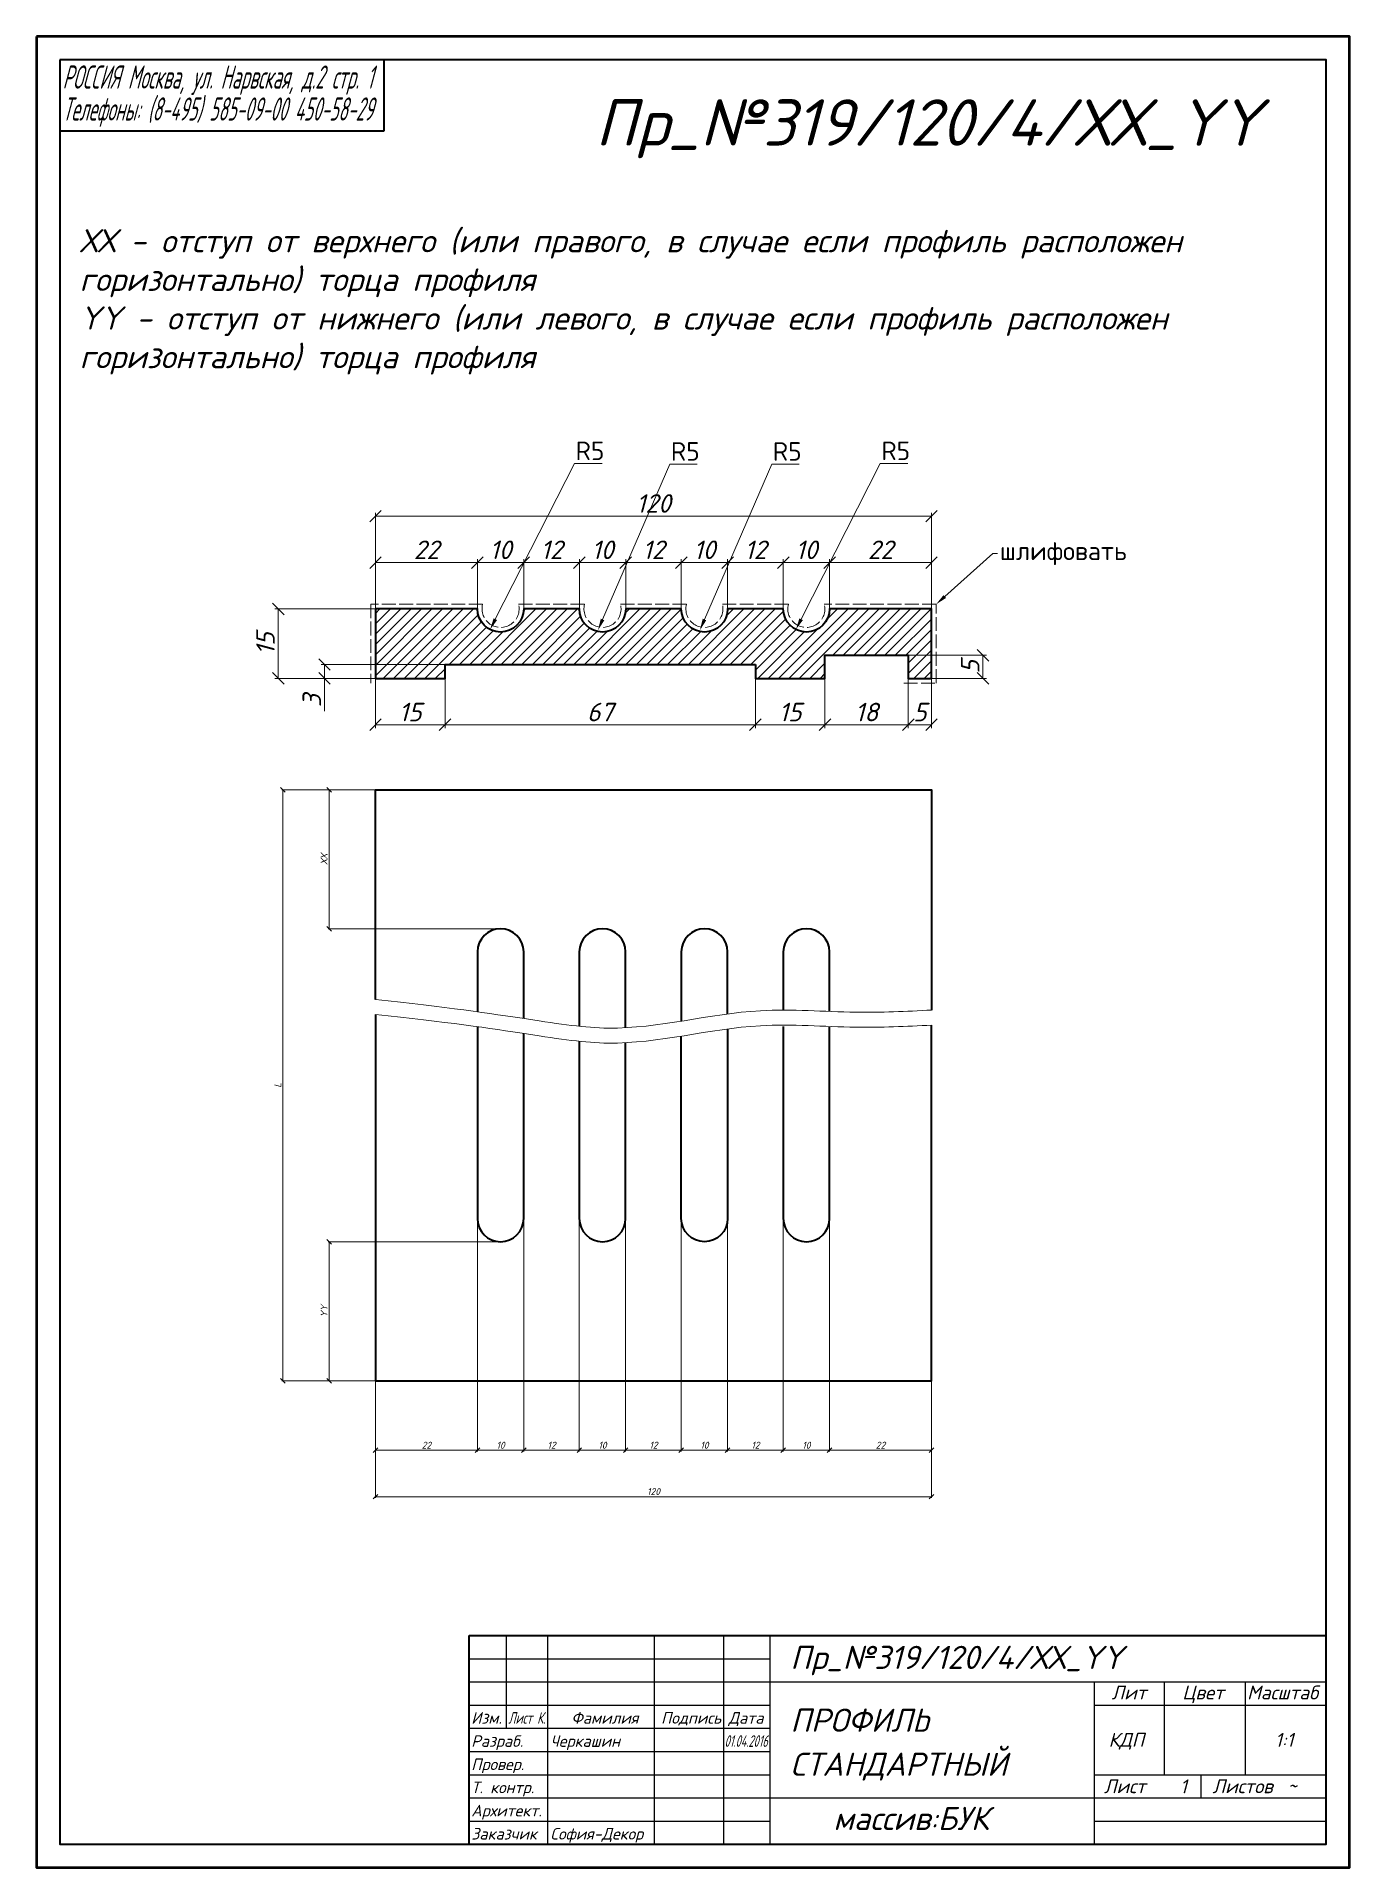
# Model space of a CAD drawing. Header units: millimetres. Extents: x 2545 to 2828, y 118 to 513.
import ezdxf
from ezdxf import colors
from ezdxf.entities.mleader import LeaderData, LeaderLine
from ezdxf.enums import TextEntityAlignment as Align
from ezdxf.math import Vec2, Vec3

# ---------------------------------------------------------------- set-up
doc = ezdxf.new("R2010")
doc.units = ezdxf.units.MM
doc.linetypes.add('ACAD_ISO02W100', pattern=[15, 12, -3])
doc.layers.get('0').update_dxf_attribs({"lineweight": 13})
for name, color, linetype, lineweight in [('Пр_№319', 1, 'Continuous', 35), ('служебный слой ЛИНИИ ПУНКТИРНЫЕ', 7, 'ACAD_ISO02W100', 13), ('служебный слой НАДПИСИ', 7, 'Continuous', 13), ('служебный слой ПОЗИЦИИ', 7, 'Continuous', 13), ('служебный слой РАЗМЕРЫ', 7, 'Continuous', 9), ('служебный слой ШТАМП', 7, 'Continuous', 30), ('служебный слой ШТРИХОВКА', 7, 'Continuous', 5)]:
    doc.layers.add(name, color=color, linetype=linetype, lineweight=lineweight)
doc.styles.add('ЕСКД', font='isocpeur.ttf', dxfattribs={"oblique": 15})
doc.styles.add('ЕСКД профили размеры', font='isocpeur.ttf')
doc.styles.add('ЕСКД штамп_текст', font='isocpeur.ttf')
doc.dimstyles.new('ЕСКД', dxfattribs={"dimtxt": 3.5, "dimasz": 2.5, "dimexe": 0.25, "dimexo": 0, "dimgap": 0.35, "dimtad": 1, "dimdec": 1, "dimzin": 9, "dimtxsty": 'ЕСКД', "dimblk": 'OBLIQUE', "dimcen": 0, "dimclrd": 256, "dimclre": 256, "dimclrt": 256, "dimadec": 1, "dimazin": 0, "dimtfac": 1, "dimtdec": 1, "dimtmove": 0, "dimatfit": 3, "dimldrblk": 'DOTSMALL', "dimfxl": 1, "dimlwd": -1, "dimlwe": -1, "dimarcsym": 0})
doc.dimstyles.new('ЕСКД профили$4', dxfattribs={"dimtxt": 1.5, "dimasz": 1, "dimexe": 0.3, "dimexo": 0, "dimgap": 0.35, "dimtad": 1, "dimtoh": 1, "dimdec": 1, "dimzin": 9, "dimtxsty": 'ЕСКД профили размеры', "dimblk": 'OBLIQUE', "dimcen": 0, "dimse1": 1, "dimclrd": 256, "dimclre": 256, "dimclrt": 256, "dimadec": 1, "dimazin": 0, "dimtfac": 1, "dimtdec": 1, "dimtofl": 0, "dimtmove": 0, "dimatfit": 3, "dimldrblk": 'DOTSMALL', "dimfxl": 1, "dimlwd": -1, "dimlwe": -1, "dimarcsym": 2})

msp = doc.modelspace()

# ---------------------------------------------------------------- texts
at = {"layer": 'служебный слой НАДПИСИ', "style": 'ЕСКД', "oblique": 15}
msp.add_text('Пр_№319/120/4/ХХ_YY', height=10, dxfattribs=at).set_placement((2665.33, 489.1))
at = {"layer": 'служебный слой НАДПИСИ', "insert": (2554.03, 471.09), "char_height": 5, "attachment_point": 1, "style": 'ЕСКД'}
msp.add_mtext_dynamic_manual_height_columns('ХХ - отступ от верхнего (или правого, в случае если профиль расположен горизонтально) торца профиля\\PYY - отступ от нижнего (или левого, в случае если профиль расположен горизонтально) торца профиля', width=257.9156, gutter_width=15, heights=[0], dxfattribs=at)
at = {"layer": 'служебный слой ШТАМП', "lineweight": -3, "style": 'ЕСКД', "oblique": 15}
for s, height, width, p, p2 in [('РОССИЯ Москва, ул. Нарвская, д.2 стр. 1', 5, 0.525515, (2550.34, 501.4), (2617.34, 501.4)), ('Телефоны: (8-495) 585-09-00 450-58-29', 5, 0.531771, (2550.34, 494.51), (2617.34, 494.51)), ('Лист К.', 2.5, 0.68412, (2646.55, 148.69), (2654.59, 148.69)), ('01.04.2016', 2.5, 0.631972, (2693.22, 143.69), (2702.54, 143.69))]:
    msp.add_text(s, height=height, dxfattribs=dict(at, width=width)).set_placement(p, p2, align=Align.FIT)
for s, height, p in [('Пр_№319/120/4/ХХ_YY', 5, (2707.43, 160.49)), ('Лит', 3, (2776.74, 153.92)), ('Цвет', 3, (2792.02, 153.92)), ('Масштаб', 3, (2806.01, 153.92)), ('Изм.', 2.5, (2638.55, 148.69)), ('Фамилия', 2.5, (2660.16, 148.69)), ('Подпись', 2.5, (2679.52, 148.69)), ('Дата', 2.5, (2694.09, 148.69)), ('ПРОФИЛЬ', 5, (2707.43, 146.94)), ('Разраб.', 2.5, (2638.55, 143.69)), ('Черкашин', 2.5, (2655.63, 143.69)), ('КДП', 3, (2776.12, 143.71)), ('1:1', 3, (2812.04, 143.71)), ('СТАНДАРТНЫЙ', 5, (2707.43, 137.44)), ('Провер.', 2.5, (2638.55, 138.69)), ('Т. контр.', 2.5, (2638.55, 133.69)), ('Лист', 3, (2775.09, 133.69)), ('Листов', 3, (2798.53, 133.69)), ('Архитект.', 2.5, (2638.55, 128.69)), ('массив:БУК', 5, (2716.7, 125.75)), ('Заказчик', 2.5, (2638.55, 123.69)), ('София-Декор', 2.5, (2655.63, 123.69))]:
    msp.add_text(s, height=height, dxfattribs=at).set_placement(p)
for s, p in [('1', (2792.28, 136.67)), ('~', (2815.72, 136.67))]:
    msp.add_text(s, height=3, dxfattribs=at).set_placement(p, align=Align.TOP_CENTER)

# ---------------------------------------------------------------- blocks, each defined once
blk = doc.blocks.new('_OBLIQUE')
at = {"color": 0, "linetype": 'ByBlock'}
blk.add_line((-0.5, -0.5), (0.5, 0.5), dxfattribs=at)
blk = doc.blocks.new('*D876')
at = {"layer": 'Defpoints', "color": 0, "transparency": 16777216}
for p in [(2632.89, 377.17), (2606.89, 374.17), (2617.89, 374.17)]:
    blk.add_point(p, dxfattribs=at)
at = {"layer": 'служебный слой РАЗМЕРЫ', "transparency": 16777216}
for p, q in [((2632.89, 377.17), (2606.14, 377.17)), ((2606.89, 377.17), (2606.89, 374.17)), ((2617.89, 374.17), (2606.14, 374.17)), ((2606.89, 374.17), (2606.89, 367.1))]:
    blk.add_line(p, q, dxfattribs=at)
at = {"layer": 'служебный слой РАЗМЕРЫ', "transparency": 16777216, "xscale": 2.5, "yscale": 2.5, "zscale": 2.5}
for p, rotation in [((2606.89, 377.17), 90), ((2606.89, 374.17), 270)]:
    blk.add_blockref('_OBLIQUE', p, dxfattribs=dict(at, rotation=rotation))
at = {"layer": 'служебный слой РАЗМЕРЫ', "transparency": 16777216, "insert": (2604.14, 369.38), "char_height": 4, "attachment_point": 5, "rotation": 90, "style": 'ЕСКД'}
blk.add_mtext('3', dxfattribs=at)
blk = doc.blocks.new('_DotSmall')
at = {"color": 0, "linetype": 'ByBlock', "lineweight": -3, "const_width": 0.5}
blk.add_lwpolyline([(-0.0625, 0, 1), (0.0625, 0, 1)], format="xyb", close=True, dxfattribs=at)
blk = doc.blocks.new('*D875')
at = {"layer": 'Defpoints', "color": 0, "transparency": 16777216}
for p in [(2596.89, 389.17), (2617.89, 389.17), (2617.89, 374.17)]:
    blk.add_point(p, dxfattribs=at)
at = {"layer": 'служебный слой РАЗМЕРЫ', "transparency": 16777216}
for p, q in [((2617.89, 389.17), (2596.14, 389.17)), ((2596.89, 374.17), (2596.89, 389.17)), ((2617.89, 374.17), (2596.14, 374.17))]:
    blk.add_line(p, q, dxfattribs=at)
at = {"layer": 'служебный слой РАЗМЕРЫ', "transparency": 16777216, "xscale": 2.5, "yscale": 2.5, "zscale": 2.5}
for p, rotation in [((2596.89, 389.17), 90), ((2596.89, 374.17), 270)]:
    blk.add_blockref('_OBLIQUE', p, dxfattribs=dict(at, rotation=rotation))
at = {"layer": 'служебный слой РАЗМЕРЫ', "transparency": 16777216, "insert": (2594.14, 381.67), "char_height": 4, "attachment_point": 5, "rotation": 90, "style": 'ЕСКД'}
blk.add_mtext('15', dxfattribs=at)
blk = doc.blocks.new('*D874')
at = {"layer": 'Defpoints', "color": 0, "transparency": 16777216}
for p in [(2732.89, 379.17), (2737.89, 374.17), (2749, 374.17)]:
    blk.add_point(p, dxfattribs=at)
at = {"layer": 'служебный слой РАЗМЕРЫ', "transparency": 16777216}
for p, q in [((2732.89, 379.17), (2749.75, 379.17)), ((2749, 379.17), (2749, 374.17)), ((2737.89, 374.17), (2749.75, 374.17))]:
    blk.add_line(p, q, dxfattribs=at)
at = {"layer": 'служебный слой РАЗМЕРЫ', "transparency": 16777216, "xscale": 2.5, "yscale": 2.5, "zscale": 2.5}
for p, rotation in [((2749, 379.17), 90), ((2749, 374.17), 270)]:
    blk.add_blockref('_OBLIQUE', p, dxfattribs=dict(at, rotation=rotation))
at = {"layer": 'служебный слой РАЗМЕРЫ', "transparency": 16777216, "insert": (2746.25, 376.67), "char_height": 4, "attachment_point": 5, "rotation": 90, "style": 'ЕСКД'}
blk.add_mtext('5', dxfattribs=at)
blk = doc.blocks.new('*D873')
at = {"layer": 'Defpoints', "color": 0, "transparency": 16777216}
for p in [(2699.89, 374.17), (2714.89, 374.17), (2714.89, 364.17)]:
    blk.add_point(p, dxfattribs=at)
at = {"layer": 'служебный слой РАЗМЕРЫ', "transparency": 16777216}
for p, q in [((2699.89, 374.17), (2699.89, 363.42)), ((2714.89, 374.17), (2714.89, 363.42)), ((2699.89, 364.17), (2714.89, 364.17))]:
    blk.add_line(p, q, dxfattribs=at)
at = {"layer": 'служебный слой РАЗМЕРЫ', "transparency": 16777216, "xscale": 2.5, "yscale": 2.5, "zscale": 2.5, "rotation": 180}
blk.add_blockref('_OBLIQUE', (2699.89, 364.17), dxfattribs=at)
at = {"layer": 'служебный слой РАЗМЕРЫ', "transparency": 16777216, "xscale": 2.5, "yscale": 2.5, "zscale": 2.5}
blk.add_blockref('_OBLIQUE', (2714.89, 364.17), dxfattribs=at)
at = {"layer": 'служебный слой РАЗМЕРЫ', "transparency": 16777216, "insert": (2707.39, 366.92), "char_height": 4, "attachment_point": 5, "style": 'ЕСКД'}
blk.add_mtext('15', dxfattribs=at)
blk = doc.blocks.new('*D872')
at = {"layer": 'Defpoints', "color": 0, "transparency": 16777216}
for p in [(2617.89, 374.17), (2632.89, 374.17), (2617.89, 364.17)]:
    blk.add_point(p, dxfattribs=at)
at = {"layer": 'служебный слой РАЗМЕРЫ', "transparency": 16777216}
for p, q in [((2617.89, 374.17), (2617.89, 363.42)), ((2632.89, 374.17), (2632.89, 363.42)), ((2632.89, 364.17), (2617.89, 364.17))]:
    blk.add_line(p, q, dxfattribs=at)
at = {"layer": 'служебный слой РАЗМЕРЫ', "transparency": 16777216, "xscale": 2.5, "yscale": 2.5, "zscale": 2.5, "rotation": 180}
blk.add_blockref('_OBLIQUE', (2617.89, 364.17), dxfattribs=at)
at = {"layer": 'служебный слой РАЗМЕРЫ', "transparency": 16777216, "xscale": 2.5, "yscale": 2.5, "zscale": 2.5}
blk.add_blockref('_OBLIQUE', (2632.89, 364.17), dxfattribs=at)
at = {"layer": 'служебный слой РАЗМЕРЫ', "transparency": 16777216, "insert": (2625.39, 366.92), "char_height": 4, "attachment_point": 5, "style": 'ЕСКД'}
blk.add_mtext('15', dxfattribs=at)
blk = doc.blocks.new('*D871')
at = {"layer": 'Defpoints', "color": 0, "transparency": 16777216}
for p in [(2732.89, 374.17), (2737.89, 374.17), (2732.89, 364.17)]:
    blk.add_point(p, dxfattribs=at)
at = {"layer": 'служебный слой РАЗМЕРЫ', "transparency": 16777216}
for p, q in [((2732.89, 374.17), (2732.89, 363.42)), ((2737.89, 374.17), (2737.89, 363.42)), ((2737.89, 364.17), (2732.89, 364.17))]:
    blk.add_line(p, q, dxfattribs=at)
at = {"layer": 'служебный слой РАЗМЕРЫ', "transparency": 16777216, "xscale": 2.5, "yscale": 2.5, "zscale": 2.5, "rotation": 180}
blk.add_blockref('_OBLIQUE', (2732.89, 364.17), dxfattribs=at)
at = {"layer": 'служебный слой РАЗМЕРЫ', "transparency": 16777216, "xscale": 2.5, "yscale": 2.5, "zscale": 2.5}
blk.add_blockref('_OBLIQUE', (2737.89, 364.17), dxfattribs=at)
at = {"layer": 'служебный слой РАЗМЕРЫ', "transparency": 16777216, "insert": (2735.39, 366.92), "char_height": 4, "attachment_point": 5, "style": 'ЕСКД'}
blk.add_mtext('5', dxfattribs=at)
blk = doc.blocks.new('*D870')
at = {"layer": 'Defpoints', "color": 0, "transparency": 16777216}
for p in [(2632.89, 374.17), (2699.89, 374.17), (2699.89, 364.17)]:
    blk.add_point(p, dxfattribs=at)
at = {"layer": 'служебный слой РАЗМЕРЫ', "transparency": 16777216}
for p, q in [((2632.89, 374.17), (2632.89, 363.42)), ((2699.89, 374.17), (2699.89, 363.42)), ((2632.89, 364.17), (2699.89, 364.17))]:
    blk.add_line(p, q, dxfattribs=at)
at = {"layer": 'служебный слой РАЗМЕРЫ', "transparency": 16777216, "xscale": 2.5, "yscale": 2.5, "zscale": 2.5, "rotation": 180}
blk.add_blockref('_OBLIQUE', (2632.89, 364.17), dxfattribs=at)
at = {"layer": 'служебный слой РАЗМЕРЫ', "transparency": 16777216, "xscale": 2.5, "yscale": 2.5, "zscale": 2.5}
blk.add_blockref('_OBLIQUE', (2699.89, 364.17), dxfattribs=at)
at = {"layer": 'служебный слой РАЗМЕРЫ', "transparency": 16777216, "insert": (2666.39, 366.92), "char_height": 4, "attachment_point": 5, "style": 'ЕСКД'}
blk.add_mtext('67', dxfattribs=at)
blk = doc.blocks.new('*D869')
at = {"layer": 'Defpoints', "color": 0, "transparency": 16777216}
for p in [(2714.89, 374.17), (2732.89, 374.17), (2732.89, 364.17)]:
    blk.add_point(p, dxfattribs=at)
at = {"layer": 'служебный слой РАЗМЕРЫ', "transparency": 16777216}
for p, q in [((2714.89, 374.17), (2714.89, 363.42)), ((2732.89, 374.17), (2732.89, 363.42)), ((2714.89, 364.17), (2732.89, 364.17))]:
    blk.add_line(p, q, dxfattribs=at)
at = {"layer": 'служебный слой РАЗМЕРЫ', "transparency": 16777216, "xscale": 2.5, "yscale": 2.5, "zscale": 2.5, "rotation": 180}
blk.add_blockref('_OBLIQUE', (2714.89, 364.17), dxfattribs=at)
at = {"layer": 'служебный слой РАЗМЕРЫ', "transparency": 16777216, "xscale": 2.5, "yscale": 2.5, "zscale": 2.5}
blk.add_blockref('_OBLIQUE', (2732.89, 364.17), dxfattribs=at)
at = {"layer": 'служебный слой РАЗМЕРЫ', "transparency": 16777216, "insert": (2723.89, 366.92), "char_height": 4, "attachment_point": 5, "style": 'ЕСКД'}
blk.add_mtext('18', dxfattribs=at)
blk = doc.blocks.new('*D878')
at = {"layer": 'Defpoints', "color": 0, "transparency": 16777216}
for p in [(2705.89, 399.17), (2705.89, 389.17), (2715.89, 389.17)]:
    blk.add_point(p, dxfattribs=at)
at = {"layer": 'служебный слой РАЗМЕРЫ', "transparency": 16777216}
for p, q in [((2705.89, 389.17), (2705.89, 399.92)), ((2715.89, 399.17), (2705.89, 399.17)), ((2715.89, 389.17), (2715.89, 399.92))]:
    blk.add_line(p, q, dxfattribs=at)
at = {"layer": 'служебный слой РАЗМЕРЫ', "transparency": 16777216, "xscale": 2.5, "yscale": 2.5, "zscale": 2.5, "rotation": 180}
blk.add_blockref('_OBLIQUE', (2705.89, 399.17), dxfattribs=at)
at = {"layer": 'служебный слой РАЗМЕРЫ', "transparency": 16777216, "xscale": 2.5, "yscale": 2.5, "zscale": 2.5}
blk.add_blockref('_OBLIQUE', (2715.89, 399.17), dxfattribs=at)
at = {"layer": 'служебный слой РАЗМЕРЫ', "transparency": 16777216, "insert": (2710.89, 401.92), "char_height": 4, "attachment_point": 5, "style": 'ЕСКД'}
blk.add_mtext('10', dxfattribs=at)
blk = doc.blocks.new('*D877')
at = {"layer": 'Defpoints', "color": 0, "transparency": 16777216}
for p in [(2705.89, 399.17), (2693.89, 389.17), (2705.89, 389.17)]:
    blk.add_point(p, dxfattribs=at)
at = {"layer": 'служебный слой РАЗМЕРЫ', "transparency": 16777216}
for p, q in [((2693.89, 389.17), (2693.89, 399.92)), ((2693.89, 399.17), (2705.89, 399.17)), ((2705.89, 389.17), (2705.89, 399.92))]:
    blk.add_line(p, q, dxfattribs=at)
at = {"layer": 'служебный слой РАЗМЕРЫ', "transparency": 16777216, "xscale": 2.5, "yscale": 2.5, "zscale": 2.5, "rotation": 180}
blk.add_blockref('_OBLIQUE', (2693.89, 399.17), dxfattribs=at)
at = {"layer": 'служебный слой РАЗМЕРЫ', "transparency": 16777216, "xscale": 2.5, "yscale": 2.5, "zscale": 2.5}
blk.add_blockref('_OBLIQUE', (2705.89, 399.17), dxfattribs=at)
at = {"layer": 'служебный слой РАЗМЕРЫ', "transparency": 16777216, "insert": (2699.89, 401.92), "char_height": 4, "attachment_point": 5, "style": 'ЕСКД'}
blk.add_mtext('12', dxfattribs=at)
blk = doc.blocks.new('*D868')
at = {"layer": 'Defpoints', "color": 0, "transparency": 16777216}
for p in [(2713.15, 393.63), (2710.89, 389.17)]:
    blk.add_point(p, dxfattribs=at)
at = {"layer": 'служебный слой РАЗМЕРЫ', "transparency": 16777216}
for p, q in [((2726.83, 420.52), (2709.75, 386.94)), ((2732.78, 420.52), (2726.83, 420.52))]:
    blk.add_line(p, q, dxfattribs=at)
blk.add_solid([(2709.38, 387.13), (2710.13, 386.75), (2708.62, 384.71)], dxfattribs=at)
at = {"layer": 'служебный слой РАЗМЕРЫ', "transparency": 16777216, "insert": (2730.18, 423.27), "char_height": 4, "attachment_point": 5, "style": 'ЕСКД профили размеры'}
blk.add_mtext('R5', dxfattribs=at)
blk = doc.blocks.new('*D867')
at = {"layer": 'Defpoints', "color": 0, "transparency": 16777216}
for p in [(2647.15, 393.63), (2644.89, 389.17)]:
    blk.add_point(p, dxfattribs=at)
at = {"layer": 'служебный слой РАЗМЕРЫ', "transparency": 16777216}
for p, q in [((2660.83, 420.52), (2643.75, 386.94)), ((2666.78, 420.52), (2660.83, 420.52))]:
    blk.add_line(p, q, dxfattribs=at)
blk.add_solid([(2643.38, 387.13), (2644.13, 386.75), (2642.62, 384.71)], dxfattribs=at)
at = {"layer": 'служебный слой РАЗМЕРЫ', "transparency": 16777216, "insert": (2664.18, 423.27), "char_height": 4, "attachment_point": 5, "style": 'ЕСКД профили размеры'}
blk.add_mtext('R5', dxfattribs=at)
blk = doc.blocks.new('*D866')
at = {"layer": 'Defpoints', "color": 0, "transparency": 16777216}
for p in [(2691.87, 393.76), (2689.89, 389.17)]:
    blk.add_point(p, dxfattribs=at)
at = {"layer": 'служебный слой РАЗМЕРЫ', "transparency": 16777216}
for p, q in [((2703.4, 420.39), (2688.89, 386.88)), ((2709.35, 420.39), (2703.4, 420.39))]:
    blk.add_line(p, q, dxfattribs=at)
blk.add_solid([(2688.51, 387.04), (2689.28, 386.71), (2687.9, 384.58)], dxfattribs=at)
at = {"layer": 'служебный слой РАЗМЕРЫ', "transparency": 16777216, "insert": (2706.75, 423.14), "char_height": 4, "attachment_point": 5, "style": 'ЕСКД профили размеры'}
blk.add_mtext('R5', dxfattribs=at)
blk = doc.blocks.new('*D865')
at = {"layer": 'Defpoints', "color": 0, "transparency": 16777216}
for p in [(2669.87, 393.76), (2667.89, 389.17)]:
    blk.add_point(p, dxfattribs=at)
at = {"layer": 'служебный слой РАЗМЕРЫ', "transparency": 16777216}
for p, q in [((2681.4, 420.39), (2666.89, 386.88)), ((2687.35, 420.39), (2681.4, 420.39))]:
    blk.add_line(p, q, dxfattribs=at)
blk.add_solid([(2666.51, 387.04), (2667.28, 386.71), (2665.9, 384.58)], dxfattribs=at)
at = {"layer": 'служебный слой РАЗМЕРЫ', "transparency": 16777216, "insert": (2684.75, 423.14), "char_height": 4, "attachment_point": 5, "style": 'ЕСКД профили размеры'}
blk.add_mtext('R5', dxfattribs=at)
blk = doc.blocks.new('*D864')
at = {"layer": 'Defpoints', "color": 0, "transparency": 16777216}
for p in [(2649.89, 399.17), (2639.89, 389.17), (2649.89, 389.17)]:
    blk.add_point(p, dxfattribs=at)
at = {"layer": 'служебный слой РАЗМЕРЫ', "transparency": 16777216}
for p, q in [((2639.89, 389.17), (2639.89, 399.92)), ((2639.89, 399.17), (2649.89, 399.17)), ((2649.89, 389.17), (2649.89, 399.92))]:
    blk.add_line(p, q, dxfattribs=at)
at = {"layer": 'служебный слой РАЗМЕРЫ', "transparency": 16777216, "xscale": 2.5, "yscale": 2.5, "zscale": 2.5, "rotation": 180}
blk.add_blockref('_OBLIQUE', (2639.89, 399.17), dxfattribs=at)
at = {"layer": 'служебный слой РАЗМЕРЫ', "transparency": 16777216, "xscale": 2.5, "yscale": 2.5, "zscale": 2.5}
blk.add_blockref('_OBLIQUE', (2649.89, 399.17), dxfattribs=at)
at = {"layer": 'служебный слой РАЗМЕРЫ', "transparency": 16777216, "insert": (2644.89, 401.92), "char_height": 4, "attachment_point": 5, "style": 'ЕСКД'}
blk.add_mtext('10', dxfattribs=at)
blk = doc.blocks.new('*D863')
at = {"layer": 'Defpoints', "color": 0, "transparency": 16777216}
for p in [(2671.89, 399.17), (2661.89, 389.17), (2671.89, 389.17)]:
    blk.add_point(p, dxfattribs=at)
at = {"layer": 'служебный слой РАЗМЕРЫ', "transparency": 16777216}
for p, q in [((2661.89, 389.17), (2661.89, 399.92)), ((2661.89, 399.17), (2671.89, 399.17)), ((2671.89, 389.17), (2671.89, 399.92))]:
    blk.add_line(p, q, dxfattribs=at)
at = {"layer": 'служебный слой РАЗМЕРЫ', "transparency": 16777216, "xscale": 2.5, "yscale": 2.5, "zscale": 2.5, "rotation": 180}
blk.add_blockref('_OBLIQUE', (2661.89, 399.17), dxfattribs=at)
at = {"layer": 'служебный слой РАЗМЕРЫ', "transparency": 16777216, "xscale": 2.5, "yscale": 2.5, "zscale": 2.5}
blk.add_blockref('_OBLIQUE', (2671.89, 399.17), dxfattribs=at)
at = {"layer": 'служебный слой РАЗМЕРЫ', "transparency": 16777216, "insert": (2666.89, 401.92), "char_height": 4, "attachment_point": 5, "style": 'ЕСКД'}
blk.add_mtext('10', dxfattribs=at)
blk = doc.blocks.new('*D862')
at = {"layer": 'Defpoints', "color": 0, "transparency": 16777216}
for p in [(2617.89, 399.17), (2617.89, 389.17), (2639.89, 389.17)]:
    blk.add_point(p, dxfattribs=at)
at = {"layer": 'служебный слой РАЗМЕРЫ', "transparency": 16777216}
for p, q in [((2617.89, 389.17), (2617.89, 399.92)), ((2639.89, 399.17), (2617.89, 399.17)), ((2639.89, 389.17), (2639.89, 399.92))]:
    blk.add_line(p, q, dxfattribs=at)
at = {"layer": 'служебный слой РАЗМЕРЫ', "transparency": 16777216, "xscale": 2.5, "yscale": 2.5, "zscale": 2.5, "rotation": 180}
blk.add_blockref('_OBLIQUE', (2617.89, 399.17), dxfattribs=at)
at = {"layer": 'служебный слой РАЗМЕРЫ', "transparency": 16777216, "xscale": 2.5, "yscale": 2.5, "zscale": 2.5}
blk.add_blockref('_OBLIQUE', (2639.89, 399.17), dxfattribs=at)
at = {"layer": 'служебный слой РАЗМЕРЫ', "transparency": 16777216, "insert": (2628.89, 401.92), "char_height": 4, "attachment_point": 5, "style": 'ЕСКД'}
blk.add_mtext('22', dxfattribs=at)
blk = doc.blocks.new('*D861')
at = {"layer": 'Defpoints', "color": 0, "transparency": 16777216}
for p in [(2649.89, 399.17), (2649.89, 389.17), (2661.89, 389.17)]:
    blk.add_point(p, dxfattribs=at)
at = {"layer": 'служебный слой РАЗМЕРЫ', "transparency": 16777216}
for p, q in [((2649.89, 389.17), (2649.89, 399.92)), ((2661.89, 399.17), (2649.89, 399.17)), ((2661.89, 389.17), (2661.89, 399.92))]:
    blk.add_line(p, q, dxfattribs=at)
at = {"layer": 'служебный слой РАЗМЕРЫ', "transparency": 16777216, "xscale": 2.5, "yscale": 2.5, "zscale": 2.5, "rotation": 180}
blk.add_blockref('_OBLIQUE', (2649.89, 399.17), dxfattribs=at)
at = {"layer": 'служебный слой РАЗМЕРЫ', "transparency": 16777216, "xscale": 2.5, "yscale": 2.5, "zscale": 2.5}
blk.add_blockref('_OBLIQUE', (2661.89, 399.17), dxfattribs=at)
at = {"layer": 'служебный слой РАЗМЕРЫ', "transparency": 16777216, "insert": (2655.89, 401.92), "char_height": 4, "attachment_point": 5, "style": 'ЕСКД'}
blk.add_mtext('12', dxfattribs=at)
blk = doc.blocks.new('*D860')
at = {"layer": 'Defpoints', "color": 0, "transparency": 16777216}
for p in [(2671.89, 399.17), (2671.89, 389.17), (2683.89, 389.17)]:
    blk.add_point(p, dxfattribs=at)
at = {"layer": 'служебный слой РАЗМЕРЫ', "transparency": 16777216}
for p, q in [((2671.89, 389.17), (2671.89, 399.92)), ((2683.89, 399.17), (2671.89, 399.17)), ((2683.89, 389.17), (2683.89, 399.92))]:
    blk.add_line(p, q, dxfattribs=at)
at = {"layer": 'служебный слой РАЗМЕРЫ', "transparency": 16777216, "xscale": 2.5, "yscale": 2.5, "zscale": 2.5, "rotation": 180}
blk.add_blockref('_OBLIQUE', (2671.89, 399.17), dxfattribs=at)
at = {"layer": 'служебный слой РАЗМЕРЫ', "transparency": 16777216, "xscale": 2.5, "yscale": 2.5, "zscale": 2.5}
blk.add_blockref('_OBLIQUE', (2683.89, 399.17), dxfattribs=at)
at = {"layer": 'служебный слой РАЗМЕРЫ', "transparency": 16777216, "insert": (2677.89, 401.92), "char_height": 4, "attachment_point": 5, "style": 'ЕСКД'}
blk.add_mtext('12', dxfattribs=at)
blk = doc.blocks.new('*D859')
at = {"layer": 'Defpoints', "color": 0, "transparency": 16777216}
for p in [(2683.89, 399.17), (2683.89, 389.17), (2693.89, 389.17)]:
    blk.add_point(p, dxfattribs=at)
at = {"layer": 'служебный слой РАЗМЕРЫ', "transparency": 16777216}
for p, q in [((2683.89, 389.17), (2683.89, 399.92)), ((2693.89, 399.17), (2683.89, 399.17)), ((2693.89, 389.17), (2693.89, 399.92))]:
    blk.add_line(p, q, dxfattribs=at)
at = {"layer": 'служебный слой РАЗМЕРЫ', "transparency": 16777216, "xscale": 2.5, "yscale": 2.5, "zscale": 2.5, "rotation": 180}
blk.add_blockref('_OBLIQUE', (2683.89, 399.17), dxfattribs=at)
at = {"layer": 'служебный слой РАЗМЕРЫ', "transparency": 16777216, "xscale": 2.5, "yscale": 2.5, "zscale": 2.5}
blk.add_blockref('_OBLIQUE', (2693.89, 399.17), dxfattribs=at)
at = {"layer": 'служебный слой РАЗМЕРЫ', "transparency": 16777216, "insert": (2688.89, 401.92), "char_height": 4, "attachment_point": 5, "style": 'ЕСКД'}
blk.add_mtext('10', dxfattribs=at)
blk = doc.blocks.new('*D858')
at = {"layer": 'Defpoints', "color": 0, "transparency": 16777216}
for p in [(2737.89, 399.17), (2715.89, 389.17), (2737.89, 389.17)]:
    blk.add_point(p, dxfattribs=at)
at = {"layer": 'служебный слой РАЗМЕРЫ', "transparency": 16777216}
for p, q in [((2715.89, 389.17), (2715.89, 399.92)), ((2715.89, 399.17), (2737.89, 399.17)), ((2737.89, 389.17), (2737.89, 399.92))]:
    blk.add_line(p, q, dxfattribs=at)
at = {"layer": 'служебный слой РАЗМЕРЫ', "transparency": 16777216, "xscale": 2.5, "yscale": 2.5, "zscale": 2.5, "rotation": 180}
blk.add_blockref('_OBLIQUE', (2715.89, 399.17), dxfattribs=at)
at = {"layer": 'служебный слой РАЗМЕРЫ', "transparency": 16777216, "xscale": 2.5, "yscale": 2.5, "zscale": 2.5}
blk.add_blockref('_OBLIQUE', (2737.89, 399.17), dxfattribs=at)
at = {"layer": 'служебный слой РАЗМЕРЫ', "transparency": 16777216, "insert": (2726.89, 401.92), "char_height": 4, "attachment_point": 5, "style": 'ЕСКД'}
blk.add_mtext('22', dxfattribs=at)
blk = doc.blocks.new('*D857')
at = {"layer": 'Defpoints', "color": 0, "transparency": 16777216}
for p in [(2737.89, 409.17), (2617.89, 389.17), (2737.89, 389.17)]:
    blk.add_point(p, dxfattribs=at)
at = {"layer": 'служебный слой РАЗМЕРЫ', "transparency": 16777216}
for p, q in [((2617.89, 389.17), (2617.89, 409.92)), ((2617.89, 409.17), (2737.89, 409.17)), ((2737.89, 389.17), (2737.89, 409.92))]:
    blk.add_line(p, q, dxfattribs=at)
at = {"layer": 'служебный слой РАЗМЕРЫ', "transparency": 16777216, "xscale": 2.5, "yscale": 2.5, "zscale": 2.5, "rotation": 180}
blk.add_blockref('_OBLIQUE', (2617.89, 409.17), dxfattribs=at)
at = {"layer": 'служебный слой РАЗМЕРЫ', "transparency": 16777216, "xscale": 2.5, "yscale": 2.5, "zscale": 2.5}
blk.add_blockref('_OBLIQUE', (2737.89, 409.17), dxfattribs=at)
at = {"layer": 'служебный слой РАЗМЕРЫ', "transparency": 16777216, "insert": (2677.89, 411.92), "char_height": 4, "attachment_point": 5, "style": 'ЕСКД'}
blk.add_mtext('120', dxfattribs=at)
blk = doc.blocks.new('*D855')
at = {"layer": 'Defpoints', "color": 0, "transparency": 16777216}
for p in [(2617.89, 350.16), (2597.89, 222.66), (2617.89, 222.66)]:
    blk.add_point(p, dxfattribs=at)
at = {"layer": 'служебный слой РАЗМЕРЫ', "transparency": 16777216}
for p, q in [((2617.89, 350.16), (2597.64, 350.16)), ((2597.89, 350.16), (2597.89, 222.66)), ((2617.89, 222.66), (2597.64, 222.66))]:
    blk.add_line(p, q, dxfattribs=at)
for p, rotation in [((2597.89, 350.16), 90), ((2597.89, 222.66), 270)]:
    blk.add_blockref('_OBLIQUE', p, dxfattribs=dict(at, rotation=rotation))
at = {"layer": 'служебный слой РАЗМЕРЫ', "transparency": 16777216, "insert": (2596.79, 286.41), "char_height": 1.5, "attachment_point": 5, "rotation": 90, "style": 'ЕСКД'}
blk.add_mtext('L', dxfattribs=at)
blk = doc.blocks.new('*D844')
at = {"layer": 'Defpoints', "color": 0, "transparency": 16777216}
for p in [(2639.89, 257.66), (2617.89, 222.66), (2639.89, 207.66)]:
    blk.add_point(p, dxfattribs=at)
at = {"layer": 'служебный слой РАЗМЕРЫ', "transparency": 16777216}
for p, q in [((2639.89, 257.66), (2639.89, 207.41)), ((2617.89, 222.66), (2617.89, 207.41)), ((2617.89, 207.66), (2639.89, 207.66))]:
    blk.add_line(p, q, dxfattribs=at)
at = {"layer": 'служебный слой РАЗМЕРЫ', "transparency": 16777216, "rotation": 180}
blk.add_blockref('_OBLIQUE', (2617.89, 207.66), dxfattribs=at)
at = {"layer": 'служебный слой РАЗМЕРЫ', "transparency": 16777216}
blk.add_blockref('_OBLIQUE', (2639.89, 207.66), dxfattribs=at)
at = {"layer": 'служебный слой РАЗМЕРЫ', "transparency": 16777216, "insert": (2628.89, 208.76), "char_height": 1.5, "attachment_point": 5, "style": 'ЕСКД'}
blk.add_mtext('22', dxfattribs=at)
blk = doc.blocks.new('*D856')
at = {"layer": 'Defpoints', "color": 0, "transparency": 16777216}
for p in [(2617.89, 222.66), (2737.89, 222.66), (2737.89, 197.66)]:
    blk.add_point(p, dxfattribs=at)
at = {"layer": 'служебный слой РАЗМЕРЫ', "transparency": 16777216}
for p, q in [((2617.89, 222.66), (2617.89, 197.41)), ((2737.89, 222.66), (2737.89, 197.41)), ((2617.89, 197.66), (2737.89, 197.66))]:
    blk.add_line(p, q, dxfattribs=at)
at = {"layer": 'служебный слой РАЗМЕРЫ', "transparency": 16777216, "rotation": 180}
blk.add_blockref('_OBLIQUE', (2617.89, 197.66), dxfattribs=at)
at = {"layer": 'служебный слой РАЗМЕРЫ', "transparency": 16777216}
blk.add_blockref('_OBLIQUE', (2737.89, 197.66), dxfattribs=at)
at = {"layer": 'служебный слой РАЗМЕРЫ', "transparency": 16777216, "insert": (2677.89, 198.76), "char_height": 1.5, "attachment_point": 5, "style": 'ЕСКД'}
blk.add_mtext('120', dxfattribs=at)

# ---------------------------------------------------------------- dimensions: what is measured, and where the dimension line sits
at = {"layer": 'служебный слой РАЗМЕРЫ'}
for center, mpoint, picture, middle in [((2644.89, 389.17), (2647.15, 393.63), '*D867', (2664.18, 420.52)), ((2667.89, 389.17), (2669.87, 393.76), '*D865', (2684.75, 420.39)), ((2689.89, 389.17), (2691.87, 393.76), '*D866', (2706.75, 420.39)), ((2710.89, 389.17), (2713.15, 393.63), '*D868', (2730.18, 420.52))]:
    dim = msp.add_radius_dim(center=center, mpoint=mpoint, dimstyle='ЕСКД профили$4', override={"dimtxt": 4, "dimasz": 2.5, "dimgap": 0.75, "dimsah": 1}, dxfattribs=at)
    dim.commit()
    dim.dimension.update_dxf_attribs({"geometry": picture, "text_midpoint": middle, "dimtype": 132})
for base, p1, p2, picture, middle in [((2737.89, 409.17), (2617.89, 389.17), (2737.89, 389.17), '*D857', (2677.89, 411.92)), ((2649.89, 399.17), (2639.89, 389.17), (2649.89, 389.17), '*D864', (2644.89, 401.92)), ((2671.89, 399.17), (2661.89, 389.17), (2671.89, 389.17), '*D863', (2666.89, 401.92)), ((2705.89, 399.17), (2693.89, 389.17), (2705.89, 389.17), '*D877', (2699.89, 401.92)), ((2705.89, 399.17), (2715.89, 389.17), (2705.89, 389.17), '*D878', (2710.89, 401.92)), ((2699.89, 364.17), (2632.89, 374.17), (2699.89, 374.17), '*D870', (2666.39, 366.92)), ((2714.89, 364.17), (2699.89, 374.17), (2714.89, 374.17), '*D873', (2707.39, 366.92)), ((2732.89, 364.17), (2714.89, 374.17), (2732.89, 374.17), '*D869', (2723.89, 366.92))]:
    dim = msp.add_linear_dim(base=base, p1=p1, p2=p2, dimstyle='ЕСКД', override={"dimtxt": 4, "dimasz": 2.5, "dimexe": 0.75, "dimgap": 0.75, "dimblk1": 'OBLIQUE', "dimblk2": 'OBLIQUE', "dimsah": 1}, dxfattribs=at)
    dim.commit()
    dim.dimension.update_dxf_attribs({"geometry": picture, "text_midpoint": middle})
for base, p1, p2, angle, picture, middle in [((2617.89, 399.17), (2639.89, 389.17), (2617.89, 389.17), 180, '*D862', (2628.89, 401.92)), ((2649.89, 399.17), (2661.89, 389.17), (2649.89, 389.17), 180, '*D861', (2655.89, 401.92)), ((2671.89, 399.17), (2683.89, 389.17), (2671.89, 389.17), 180, '*D860', (2677.89, 401.92)), ((2683.89, 399.17), (2693.89, 389.17), (2683.89, 389.17), 180, '*D859', (2688.89, 401.92)), ((2737.89, 399.17), (2715.89, 389.17), (2737.89, 389.17), 180, '*D858', (2726.89, 401.92)), ((2596.89, 389.17), (2617.89, 374.17), (2617.89, 389.17), 90, '*D875', (2594.14, 381.67)), ((2749, 374.17), (2732.89, 379.17), (2737.89, 374.17), 90, '*D874', (2746.25, 376.67)), ((2606.89, 374.17), (2632.89, 377.17), (2617.89, 374.17), 90, '*D876', (2604.14, 369.38)), ((2617.89, 364.17), (2632.89, 374.17), (2617.89, 374.17), 180, '*D872', (2625.39, 366.92)), ((2732.89, 364.17), (2737.89, 374.17), (2732.89, 374.17), 180, '*D871', (2735.39, 366.92))]:
    dim = msp.add_linear_dim(base=base, p1=p1, p2=p2, angle=angle, dimstyle='ЕСКД', override={"dimtxt": 4, "dimasz": 2.5, "dimexe": 0.75, "dimgap": 0.75, "dimblk1": 'OBLIQUE', "dimblk2": 'OBLIQUE', "dimsah": 1}, dxfattribs=at)
    dim.commit()
    dim.dimension.update_dxf_attribs({"geometry": picture, "text_midpoint": middle})
dim = msp.add_linear_dim(base=(2597.89, 222.66), p1=(2617.89, 350.16), p2=(2617.89, 222.66), angle=90, text='L', dimstyle='ЕСКД', override={"dimtxt": 1.5, "dimasz": 1}, dxfattribs=at)
dim.commit()
dim.dimension.update_dxf_attribs({"geometry": '*D855', "text_midpoint": (2596.79, 286.41)})
for base, p1, p2, text in [((2607.89, 350.16), (2644.89, 320.16), (2617.89, 350.16), 'ХХ'), ((2607.89, 252.66), (2617.89, 222.66), (2644.89, 252.66), 'YY')]:
    msp.add_linear_dim(base=base, p1=p1, p2=p2, angle=90, text=text, dimstyle='ЕСКД', override={"dimtxt": 1.5, "dimasz": 1}, dxfattribs=at).render()
for base, p2, picture, middle in [((2639.89, 207.66), (2639.89, 257.66), '*D844', (2628.89, 207.66)), ((2737.89, 197.66), (2737.89, 222.66), '*D856', (2677.89, 197.66))]:
    dim = msp.add_linear_dim(base=base, p1=(2617.89, 222.66), p2=p2, dimstyle='ЕСКД', override={"dimtxt": 1.5, "dimasz": 1}, dxfattribs=at)
    dim.commit()
    dim.dimension.update_dxf_attribs({"geometry": picture, "text_midpoint": middle, "dimtype": 128})
for base, p1, p2 in [((2649.89, 207.66), (2639.89, 257.66), (2649.89, 257.66)), ((2661.88, 207.66), (2649.89, 257.66), (2661.88, 257.66)), ((2671.88, 207.66), (2661.88, 257.66), (2671.88, 257.66)), ((2683.89, 207.66), (2671.88, 257.66), (2683.89, 257.66)), ((2693.89, 207.66), (2683.89, 257.66), (2693.89, 257.66)), ((2705.89, 207.66), (2693.89, 257.66), (2705.89, 257.66)), ((2715.89, 207.66), (2705.89, 257.66), (2715.89, 257.66)), ((2737.89, 207.66), (2715.89, 257.66), (2737.89, 222.66))]:
    msp.add_linear_dim(base=base, p1=p1, p2=p2, dimstyle='ЕСКД', override={"dimtxt": 1.5, "dimasz": 1}, dxfattribs=at).render()

# ---------------------------------------------------------------- hatches: boundary and pattern name
at = {"layer": 'служебный слой ШТРИХОВКА'}
h = msp.add_hatch(dxfattribs=at)
h.set_pattern_fill('ANSI31', color=256, scale=0.5, style=0)
h.set_pattern_definition([(45, (-2618.2699, 490.8157), (-1.122532, 1.122532), [])])
h.paths.add_polyline_path([(2693.89, 389.17, -1), (2683.89, 389.17), (2671.89, 389.17, -1), (2661.89, 389.17), (2649.89, 389.17, -1), (2639.89, 389.17), (2617.89, 389.17), (2617.89, 374.17), (2632.89, 374.17), (2632.89, 377.17), (2699.89, 377.17), (2699.89, 374.17), (2714.89, 374.17), (2714.89, 379.17), (2732.89, 379.17), (2732.89, 374.17), (2737.89, 374.17), (2737.89, 389.17), (2715.89, 389.17, -1), (2705.89, 389.17)])

# ---------------------------------------------------------------- linework, layer by layer
at = {"layer": 'Пр_№319'}
msp.add_lwpolyline([(2699.89, 377.17), (2699.89, 374.17), (2714.89, 374.17), (2714.89, 379.17), (2732.89, 379.17), (2732.89, 374.17), (2732.89, 374.17), (2732.89, 374.17), (2737.89, 374.17), (2737.89, 389.17), (2715.89, 389.17, -1), (2705.89, 389.17), (2693.89, 389.17, -1), (2683.89, 389.17), (2671.89, 389.17, -1), (2661.89, 389.17), (2649.89, 389.17, -1), (2639.89, 389.17), (2617.89, 389.17), (2617.89, 374.17), (2632.89, 374.17), (2632.89, 377.17), (2699.89, 377.17)], format="xyb", close=True, dxfattribs=at)
for points in [[(2617.89, 304.88), (2617.89, 350.16), (2737.89, 350.16), (2737.89, 302.63)], [(2617.89, 301.65), (2617.89, 222.66), (2737.89, 222.66), (2737.89, 299.39)]]:
    msp.add_lwpolyline(points, dxfattribs=at)
for points in [[(2649.89, 300.81), (2649.89, 315.16, 1), (2639.89, 315.16), (2639.89, 302.27)], [(2671.88, 298.82), (2671.88, 315.16, 1), (2661.88, 315.16), (2661.88, 299.13)], [(2693.89, 301.79), (2693.89, 315.16, 1), (2683.89, 315.16), (2683.89, 300.24)], [(2715.89, 302.34), (2715.89, 315.16, 1), (2705.89, 315.16), (2705.89, 302.62)], [(2639.89, 299.03), (2639.89, 257.66, 1), (2649.89, 257.66), (2649.89, 297.57)], [(2693.89, 298.55), (2693.89, 257.66, -1), (2683.89, 257.66), (2683.89, 297)], [(2705.89, 299.12), (2705.89, 257.66, 1), (2715.89, 257.66), (2715.89, 298.92)], [(2661.88, 295.89), (2661.88, 257.66, 1), (2671.88, 257.66), (2671.88, 295.59)]]:
    msp.add_lwpolyline(points, format="xyb", dxfattribs=at)
at = {"layer": 'служебный слой ЛИНИИ ПУНКТИРНЫЕ', "ltscale": 0.25}
msp.add_lwpolyline([(2731.89, 373.17), (2738.89, 373.17), (2738.89, 390.17), (2714.76, 390.17, -1.290994), (2707.01, 390.17), (2692.76, 390.17, -1.290994), (2685.01, 390.17), (2670.76, 390.17, -1.290994), (2663.01, 390.17), (2648.76, 390.17, -1.290994), (2641.01, 390.17), (2616.89, 390.17), (2616.89, 373.17)], format="xyb", dxfattribs=at)
at = {"layer": 'служебный слой ШТАМП', "lineweight": 35}
for p, q in [((2619.74, 492.27), (2619.74, 507.62)), ((2549.74, 492.27), (2619.74, 492.27)), ((2638.09, 167.69), (2823.09, 167.69)), ((2638.09, 122.69), (2638.09, 167.69))]:
    msp.add_line(p, q, dxfattribs=at)
at = {"layer": 'служебный слой ШТАМП', "lineweight": -3}
for p, q in [((2646.09, 167.69), (2646.09, 147.69)), ((2655.09, 122.69), (2655.09, 167.69)), ((2678.09, 122.69), (2678.09, 167.69)), ((2693.09, 122.69), (2693.09, 167.69)), ((2703.09, 122.69), (2703.09, 167.69)), ((2638.09, 162.69), (2703.09, 162.69)), ((2638.09, 157.69), (2823.09, 157.69)), ((2773.09, 122.69), (2773.09, 157.69)), ((2788.09, 157.69), (2788.09, 137.69)), ((2805.59, 157.69), (2805.59, 137.69)), ((2638.09, 152.69), (2703.09, 152.69)), ((2773.09, 152.69), (2823.09, 152.69)), ((2638.09, 147.69), (2703.09, 147.69)), ((2638.09, 142.69), (2703.09, 142.69)), ((2638.09, 137.69), (2703.09, 137.69)), ((2773.09, 137.69), (2823.09, 137.69)), ((2796.09, 132.69), (2796.09, 137.69)), ((2638.09, 132.69), (2823.09, 132.69)), ((2638.09, 127.69), (2703.09, 127.69)), ((2773.09, 127.69), (2823.09, 127.69))]:
    msp.add_line(p, q, dxfattribs=at)
at = {"layer": 'служебный слой ШТАМП', "color": 6, "lineweight": 50}
msp.add_lwpolyline([(2544.74, 512.62), (2544.74, 117.69), (2828.09, 117.69), (2828.09, 512.62)], close=True, dxfattribs=at)
at = {"layer": 'служебный слой ШТАМП', "lineweight": 35}
msp.add_lwpolyline([(2549.74, 507.62), (2549.74, 122.69), (2823.09, 122.69), (2823.09, 507.62)], close=True, dxfattribs=at)
at = {"layer": 'служебный слой ШТРИХОВКА', "ltscale": 10}
for points in [[(2617.89, 304.88), (2647.93, 301.86), (2668.74, 295.61), (2696.79, 303.88), (2720.14, 301.78), (2732.44, 302.33), (2737.89, 302.63)], [(2617.89, 301.65), (2647.93, 298.63), (2668.74, 292.37), (2696.79, 300.64), (2720.14, 298.54), (2732.44, 299.09), (2737.89, 299.39)]]:
    msp.add_open_spline(points, degree=3, knots=[0, 0, 0, 0, 30.84743, 63.90391, 84.494301, 100.84291, 100.84291, 100.84291, 100.84291], dxfattribs=at)

msp.set_redraw_order([(e.dxf.handle, doc.entitydb.next_handle()) for e in msp.query("TEXT MTEXT ATTDEF DIMENSION ARC_DIMENSION")])  # texts and dimensions are drawn at this point

# ---------------------------------------------------------------- leaders
at = {"layer": 'служебный слой ПОЗИЦИИ'}
ml = msp.add_multileader_mtext('Standard', dxfattribs=at)
ml.set_content('\\A1;шлифовать', color=256, style='ЕСКД штамп_текст')
ml.set_leader_properties(color=256, linetype='ByLayer', lineweight=-1)
ml.build(insert=Vec2(0, 0))
ml.multileader.update_dxf_attribs({"dogleg_length": 1, "arrow_head_size": 2.5})
ctx = ml.context
ctx.base_point, ctx.arrow_head_size, ctx.landing_gap_size, ctx.plane_origin = Vec3(2752.15, 401.09), 2.5, 0.5, Vec3(2802.53, 413.78)
notes = []
notes.append((ctx, [(1, (1, 1, 0), (2751.15, 401.09), (1, 0), 1, [(0, [(2738.89, 390.17)], 0, [])])]))
ctx.mtext.insert, ctx.mtext.flow_direction = Vec3(2752.65, 403.69), 5
for ctx, leaders in notes:
    for number, flags, end, landing, length, lines in leaders:
        leader = LeaderData()
        leader.index, (leader.has_last_leader_line, leader.has_dogleg_vector, leader.attachment_direction) = number, flags
        leader.last_leader_point, leader.dogleg_vector, leader.dogleg_length = Vec3(end), Vec3(landing), length
        for number, points, colour, breaks in lines:
            line = LeaderLine()
            line.index, line.vertices, line.color, line.breaks = number, Vec3.list(points), colors.encode_raw_color(colour), breaks
            leader.lines.append(line)
        ctx.leaders.append(leader)

doc.saveas('drawing.dxf')
